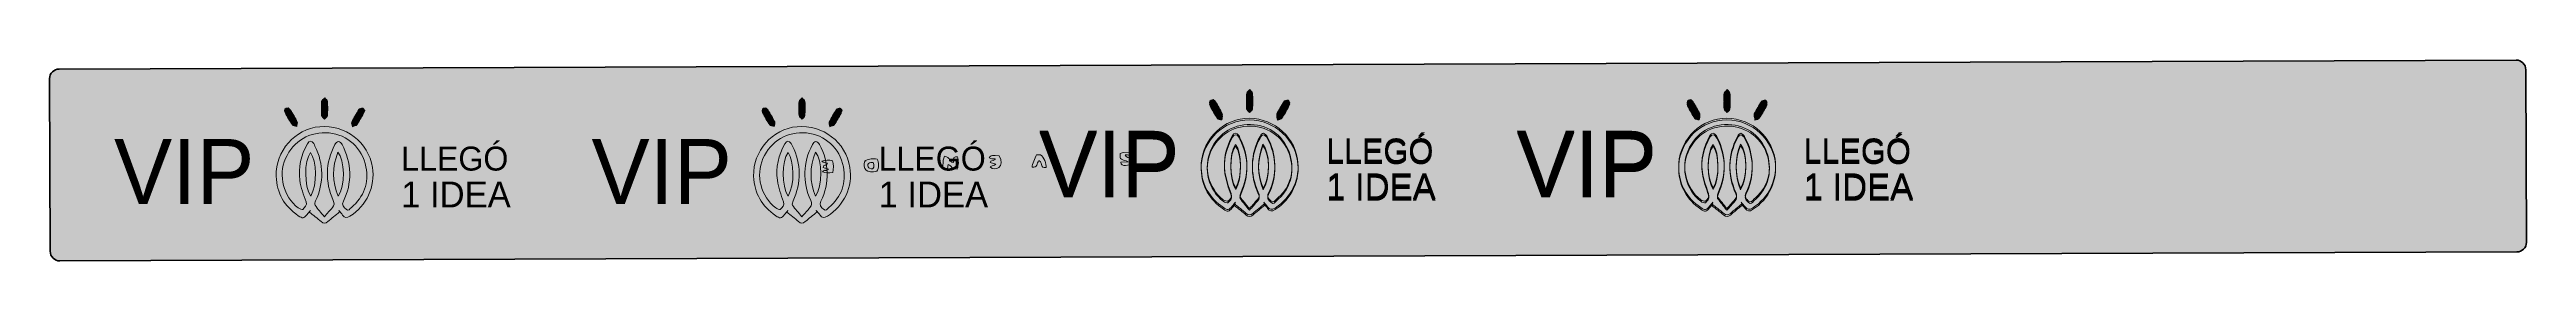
# Model space of a CAD drawing. Header units: millimetres. Extents: x -336 to 268, y -416 to 74.
# Drawn here: x 10 to 267.4, y -104.1 to -83.2 of the extents above; entities that cross this region are included whole.
import ezdxf

# ---------------------------------------------------------------- set-up
doc = ezdxf.new("R2010")
doc.units = ezdxf.units.MM
doc.header["$MEASUREMENT"] = 0
doc.layers.add('Capa 1', color=7, linetype='Continuous', lineweight=0)

msp = doc.modelspace()

# ---------------------------------------------------------------- hatches: boundary and pattern name
at = {"layer": 'Capa 1', "true_color": 0x92784b, "transparency": 33554687}
h = msp.add_hatch(color=35, dxfattribs=at)
h.dxf.hatch_style = 2
edge = h.paths.add_edge_path()
edge.add_spline(control_points=[(10.98, -84.09), (10.98, -84.09), (266.32, -83.16), (266.32, -83.16), (266.87, -83.16), (267.32, -83.61), (267.32, -84.16), (267.32, -84.16), (267.39, -102.16), (267.39, -102.16), (267.39, -102.71), (266.94, -103.16), (266.39, -103.16), (266.39, -103.16), (11.06, -104.09), (11.06, -104.09), (10.51, -104.09), (10.06, -103.64), (10.05, -103.09), (10.05, -103.09), (9.99, -85.09), (9.99, -85.09), (9.99, -84.54), (10.43, -84.09), (10.98, -84.09)], knot_values=[0, 0, 0, 0, 1, 1, 1, 2, 2, 2, 3, 3, 3, 4, 4, 4, 5, 5, 5, 6, 6, 6, 7, 7, 7, 8, 8, 8, 8], degree=3, periodic=0)
at = {"layer": 'Capa 1', "true_color": 0x000000, "transparency": 33554687}
h = msp.add_hatch(color=18, dxfattribs=at)
h.dxf.hatch_style = 2
edge = h.paths.add_edge_path()
edge.add_spline(control_points=[(38.25, -88.21), (38.25, -87.96), (38.21, -87.7), (38.26, -87.46), (38.3, -87.32), (38.47, -87.22), (38.58, -87.1), (38.68, -87.21), (38.86, -87.33), (38.87, -87.46), (38.9, -87.95), (38.9, -88.46), (38.87, -88.95), (38.86, -89.08), (38.66, -89.2), (38.55, -89.32), (38.45, -89.19), (38.29, -89.07), (38.26, -88.92), (38.21, -88.69), (38.25, -88.45), (38.25, -88.21), (38.25, -88.21), (38.25, -88.21), (38.25, -88.21)], knot_values=[0, 0, 0, 0, 1, 1, 1, 2, 2, 2, 3, 3, 3, 4, 4, 4, 5, 5, 5, 6, 6, 6, 7, 7, 7, 8, 8, 8, 8], degree=3, periodic=0)
h = msp.add_hatch(color=18, dxfattribs=at)
h.dxf.hatch_style = 2
edge = h.paths.add_edge_path()
edge.add_spline(control_points=[(87.87, -88.21), (87.87, -87.96), (87.83, -87.7), (87.88, -87.46), (87.91, -87.32), (88.09, -87.22), (88.2, -87.1), (88.3, -87.21), (88.48, -87.33), (88.49, -87.46), (88.52, -87.95), (88.52, -88.46), (88.48, -88.95), (88.47, -89.08), (88.28, -89.2), (88.17, -89.32), (88.07, -89.19), (87.91, -89.07), (87.88, -88.92), (87.83, -88.69), (87.86, -88.45), (87.86, -88.21), (87.87, -88.21), (87.87, -88.21), (87.87, -88.21)], knot_values=[0, 0, 0, 0, 1, 1, 1, 2, 2, 2, 3, 3, 3, 4, 4, 4, 5, 5, 5, 6, 6, 6, 7, 7, 7, 8, 8, 8, 8], degree=3, periodic=0)
h = msp.add_hatch(color=18, dxfattribs=at)
h.dxf.hatch_style = 2
edge = h.paths.add_edge_path()
edge.add_spline(control_points=[(130.9, -87.27), (130.97, -87.33), (131.1, -87.4), (131.16, -87.51), (131.41, -87.92), (131.66, -88.33), (131.86, -88.75), (131.92, -88.88), (131.83, -89.07), (131.8, -89.23), (131.65, -89.18), (131.42, -89.18), (131.35, -89.07), (131.07, -88.66), (130.83, -88.21), (130.59, -87.77), (130.46, -87.53), (130.59, -87.28), (130.9, -87.27)], knot_values=[0, 0, 0, 0, 1, 1, 1, 2, 2, 2, 3, 3, 3, 4, 4, 4, 5, 5, 5, 6, 6, 6, 6], degree=3, periodic=0)
h = msp.add_hatch(color=18, dxfattribs=at)
h.dxf.hatch_style = 2
edge = h.paths.add_edge_path()
edge.add_spline(control_points=[(130.9, -87.44), (130.97, -87.5), (131.1, -87.57), (131.16, -87.68), (131.41, -88.09), (131.66, -88.49), (131.86, -88.92), (131.92, -89.05), (131.83, -89.24), (131.8, -89.4), (131.65, -89.35), (131.42, -89.35), (131.35, -89.24), (131.07, -88.82), (130.83, -88.38), (130.59, -87.94), (130.46, -87.7), (130.59, -87.45), (130.9, -87.44)], knot_values=[0, 0, 0, 0, 1, 1, 1, 2, 2, 2, 3, 3, 3, 4, 4, 4, 5, 5, 5, 6, 6, 6, 6], degree=3, periodic=0)
h = msp.add_hatch(color=18, dxfattribs=at)
h.dxf.hatch_style = 2
edge = h.paths.add_edge_path()
edge.add_spline(control_points=[(134.38, -87.36), (134.38, -87.11), (134.34, -86.85), (134.4, -86.61), (134.43, -86.47), (134.61, -86.36), (134.72, -86.24), (134.82, -86.36), (134.99, -86.47), (135, -86.6), (135.04, -87.1), (135.04, -87.6), (135, -88.1), (134.99, -88.23), (134.79, -88.34), (134.68, -88.46), (134.58, -88.33), (134.43, -88.21), (134.39, -88.06), (134.34, -87.84), (134.38, -87.59), (134.38, -87.36), (134.38, -87.36), (134.38, -87.36), (134.38, -87.36)], knot_values=[0, 0, 0, 0, 1, 1, 1, 2, 2, 2, 3, 3, 3, 4, 4, 4, 5, 5, 5, 6, 6, 6, 7, 7, 7, 8, 8, 8, 8], degree=3, periodic=0)
h = msp.add_hatch(color=18, dxfattribs=at)
h.dxf.hatch_style = 2
edge = h.paths.add_edge_path()
edge.add_spline(control_points=[(134.38, -87.52), (134.38, -87.27), (134.34, -87.02), (134.4, -86.78), (134.43, -86.64), (134.61, -86.53), (134.72, -86.41), (134.82, -86.53), (134.99, -86.64), (135, -86.77), (135.04, -87.27), (135.04, -87.77), (135, -88.27), (134.99, -88.4), (134.79, -88.51), (134.68, -88.63), (134.58, -88.5), (134.43, -88.38), (134.39, -88.23), (134.34, -88.01), (134.38, -87.76), (134.38, -87.52), (134.38, -87.52), (134.38, -87.52), (134.38, -87.52)], knot_values=[0, 0, 0, 0, 1, 1, 1, 2, 2, 2, 3, 3, 3, 4, 4, 4, 5, 5, 5, 6, 6, 6, 7, 7, 7, 8, 8, 8, 8], degree=3, periodic=0)
h = msp.add_hatch(color=18, dxfattribs=at)
h.dxf.hatch_style = 2
edge = h.paths.add_edge_path()
edge.add_spline(control_points=[(138.88, -87.58), (138.83, -87.7), (138.8, -87.79), (138.75, -87.87), (138.53, -88.27), (138.31, -88.68), (138.05, -89.06), (137.97, -89.17), (137.76, -89.18), (137.6, -89.24), (137.57, -89.08), (137.47, -88.89), (137.53, -88.77), (137.75, -88.32), (138, -87.89), (138.27, -87.47), (138.34, -87.37), (138.53, -87.31), (138.66, -87.32), (138.74, -87.32), (138.81, -87.49), (138.88, -87.58)], knot_values=[0, 0, 0, 0, 1, 1, 1, 2, 2, 2, 3, 3, 3, 4, 4, 4, 5, 5, 5, 6, 6, 6, 7, 7, 7, 7], degree=3, periodic=0)
h = msp.add_hatch(color=18, dxfattribs=at)
h.dxf.hatch_style = 2
edge = h.paths.add_edge_path()
edge.add_spline(control_points=[(138.88, -87.74), (138.83, -87.87), (138.8, -87.96), (138.75, -88.04), (138.53, -88.44), (138.31, -88.85), (138.05, -89.22), (137.97, -89.34), (137.76, -89.35), (137.6, -89.41), (137.57, -89.25), (137.47, -89.05), (137.53, -88.94), (137.75, -88.49), (138, -88.05), (138.27, -87.64), (138.34, -87.54), (138.53, -87.48), (138.66, -87.48), (138.74, -87.49), (138.81, -87.66), (138.88, -87.74)], knot_values=[0, 0, 0, 0, 1, 1, 1, 2, 2, 2, 3, 3, 3, 4, 4, 4, 5, 5, 5, 6, 6, 6, 7, 7, 7, 7], degree=3, periodic=0)
h = msp.add_hatch(color=18, dxfattribs=at)
h.dxf.hatch_style = 2
edge = h.paths.add_edge_path()
edge.add_spline(control_points=[(180.52, -87.27), (180.58, -87.33), (180.71, -87.4), (180.78, -87.51), (181.03, -87.92), (181.28, -88.33), (181.48, -88.75), (181.54, -88.88), (181.45, -89.07), (181.42, -89.23), (181.27, -89.18), (181.04, -89.18), (180.97, -89.07), (180.69, -88.66), (180.45, -88.21), (180.21, -87.77), (180.08, -87.53), (180.21, -87.28), (180.52, -87.27)], knot_values=[0, 0, 0, 0, 1, 1, 1, 2, 2, 2, 3, 3, 3, 4, 4, 4, 5, 5, 5, 6, 6, 6, 6], degree=3, periodic=0)
h = msp.add_hatch(color=18, dxfattribs=at)
h.dxf.hatch_style = 2
edge = h.paths.add_edge_path()
edge.add_spline(control_points=[(180.52, -87.44), (180.58, -87.5), (180.71, -87.57), (180.78, -87.68), (181.03, -88.09), (181.28, -88.49), (181.48, -88.92), (181.54, -89.05), (181.45, -89.24), (181.42, -89.4), (181.27, -89.35), (181.04, -89.35), (180.97, -89.24), (180.69, -88.82), (180.45, -88.38), (180.21, -87.94), (180.08, -87.7), (180.21, -87.45), (180.52, -87.44)], knot_values=[0, 0, 0, 0, 1, 1, 1, 2, 2, 2, 3, 3, 3, 4, 4, 4, 5, 5, 5, 6, 6, 6, 6], degree=3, periodic=0)
h = msp.add_hatch(color=18, dxfattribs=at)
h.dxf.hatch_style = 2
edge = h.paths.add_edge_path()
edge.add_spline(control_points=[(184, -87.36), (184, -87.11), (183.96, -86.85), (184.02, -86.61), (184.05, -86.47), (184.22, -86.36), (184.34, -86.24), (184.44, -86.36), (184.61, -86.47), (184.62, -86.6), (184.65, -87.1), (184.66, -87.6), (184.62, -88.1), (184.61, -88.23), (184.41, -88.34), (184.3, -88.46), (184.2, -88.33), (184.04, -88.21), (184.01, -88.06), (183.96, -87.84), (184, -87.59), (184, -87.36), (184, -87.36), (184, -87.36), (184, -87.36)], knot_values=[0, 0, 0, 0, 1, 1, 1, 2, 2, 2, 3, 3, 3, 4, 4, 4, 5, 5, 5, 6, 6, 6, 7, 7, 7, 8, 8, 8, 8], degree=3, periodic=0)
h = msp.add_hatch(color=18, dxfattribs=at)
h.dxf.hatch_style = 2
edge = h.paths.add_edge_path()
edge.add_spline(control_points=[(184, -87.52), (184, -87.27), (183.96, -87.02), (184.02, -86.78), (184.05, -86.64), (184.22, -86.53), (184.34, -86.41), (184.44, -86.53), (184.61, -86.64), (184.62, -86.77), (184.65, -87.27), (184.66, -87.77), (184.62, -88.27), (184.61, -88.4), (184.41, -88.51), (184.3, -88.63), (184.2, -88.5), (184.04, -88.38), (184.01, -88.23), (183.96, -88.01), (184, -87.76), (184, -87.52), (184, -87.52), (184, -87.52), (184, -87.52)], knot_values=[0, 0, 0, 0, 1, 1, 1, 2, 2, 2, 3, 3, 3, 4, 4, 4, 5, 5, 5, 6, 6, 6, 7, 7, 7, 8, 8, 8, 8], degree=3, periodic=0)
h = msp.add_hatch(color=18, dxfattribs=at)
h.dxf.hatch_style = 2
edge = h.paths.add_edge_path()
edge.add_spline(control_points=[(188.5, -87.58), (188.45, -87.7), (188.42, -87.79), (188.37, -87.87), (188.14, -88.27), (187.93, -88.68), (187.67, -89.06), (187.59, -89.17), (187.37, -89.18), (187.22, -89.24), (187.19, -89.08), (187.09, -88.89), (187.15, -88.77), (187.36, -88.32), (187.62, -87.89), (187.89, -87.47), (187.96, -87.37), (188.15, -87.31), (188.28, -87.32), (188.36, -87.32), (188.43, -87.49), (188.5, -87.58)], knot_values=[0, 0, 0, 0, 1, 1, 1, 2, 2, 2, 3, 3, 3, 4, 4, 4, 5, 5, 5, 6, 6, 6, 7, 7, 7, 7], degree=3, periodic=0)
h = msp.add_hatch(color=18, dxfattribs=at)
h.dxf.hatch_style = 2
edge = h.paths.add_edge_path()
edge.add_spline(control_points=[(188.5, -87.74), (188.45, -87.87), (188.42, -87.96), (188.37, -88.04), (188.14, -88.44), (187.93, -88.85), (187.67, -89.22), (187.59, -89.34), (187.37, -89.35), (187.22, -89.41), (187.19, -89.25), (187.09, -89.05), (187.15, -88.94), (187.36, -88.49), (187.62, -88.05), (187.89, -87.64), (187.96, -87.54), (188.15, -87.48), (188.28, -87.48), (188.36, -87.49), (188.43, -87.66), (188.5, -87.74)], knot_values=[0, 0, 0, 0, 1, 1, 1, 2, 2, 2, 3, 3, 3, 4, 4, 4, 5, 5, 5, 6, 6, 6, 7, 7, 7, 7], degree=3, periodic=0)
h = msp.add_hatch(color=18, dxfattribs=at)
h.dxf.hatch_style = 2
edge = h.paths.add_edge_path()
edge.add_spline(control_points=[(37.13, -97.33), (37.82, -96.17), (37.75, -93.66), (37.11, -92.8), (36.44, -93.67), (36.43, -96.31), (37.13, -97.33)], knot_values=[0, 0, 0, 0, 1, 1, 1, 2, 2, 2, 2], degree=3, periodic=0)
edge = h.paths.add_edge_path()
edge.add_spline(control_points=[(39.97, -97.36), (40.73, -96.31), (40.69, -93.54), (39.95, -92.77), (39.36, -94.3), (39.35, -95.8), (39.97, -97.36)], knot_values=[0, 0, 0, 0, 1, 1, 1, 2, 2, 2, 2], degree=3, periodic=0)
edge = h.paths.add_edge_path()
edge.add_spline(control_points=[(38.55, -99.49), (38.87, -99.13), (39.13, -98.83), (39.39, -98.54), (39.6, -98.3), (39.6, -98.08), (39.47, -97.79), (38.6, -95.82), (38.65, -93.88), (39.65, -91.97), (39.72, -91.83), (39.89, -91.64), (40, -91.65), (40.14, -91.66), (40.31, -91.83), (40.39, -91.97), (40.89, -92.89), (41.16, -93.88), (41.18, -94.92), (41.2, -95.95), (41, -96.95), (40.52, -97.87), (40.31, -98.28), (40.59, -98.49), (40.8, -98.71), (41.04, -98.96), (41.2, -98.65), (41.35, -98.53), (42.67, -97.41), (43.18, -95.97), (42.87, -94.28), (42.51, -92.35), (40.92, -90.91), (39.05, -90.75), (37.04, -90.58), (35.34, -91.56), (34.51, -93.43), (33.73, -95.2), (34.3, -97.38), (35.83, -98.57), (35.96, -98.67), (36.26, -98.77), (36.31, -98.72), (36.49, -98.51), (36.78, -98.33), (36.64, -97.92), (36.38, -97.19), (36.11, -96.45), (36, -95.69), (35.81, -94.35), (36.12, -93.07), (36.79, -91.88), (36.98, -91.53), (37.23, -91.54), (37.44, -91.87), (37.49, -91.95), (37.53, -92.04), (37.57, -92.12), (38.49, -94.01), (38.51, -95.92), (37.64, -97.84), (37.58, -97.97), (37.52, -98.19), (37.58, -98.28), (37.87, -98.68), (38.19, -99.06), (38.55, -99.49)], knot_values=[0, 0, 0, 0, 1, 1, 1, 2, 2, 2, 3, 3, 3, 4, 4, 4, 5, 5, 5, 6, 6, 6, 7, 7, 7, 8, 8, 8, 9, 9, 9, 10, 10, 10, 11, 11, 11, 12, 12, 12, 13, 13, 13, 14, 14, 14, 15, 15, 15, 16, 16, 16, 17, 17, 17, 18, 18, 18, 19, 19, 19, 20, 20, 20, 21, 21, 21, 22, 22, 22, 22], degree=3, periodic=0)
edge = h.paths.add_edge_path()
edge.add_spline(control_points=[(40.13, -98.99), (39.72, -99.33), (39.3, -99.65), (38.91, -100), (38.65, -100.22), (38.46, -100.2), (38.22, -99.99), (37.81, -99.65), (37.39, -99.33), (36.98, -99.01), (37.02, -98.94), (37.06, -98.88), (37.1, -98.82), (36.98, -98.96), (36.87, -99.1), (36.75, -99.24), (36.4, -99.67), (36.3, -99.69), (35.83, -99.38), (34.39, -98.39), (33.59, -97.03), (33.54, -95.27), (33.46, -92.63), (35.48, -90.33), (38.06, -90.1), (40.74, -89.87), (43.12, -91.71), (43.54, -94.34), (43.87, -96.33), (42.93, -98.36), (41.21, -99.43), (40.88, -99.64), (40.66, -99.62), (40.44, -99.32), (40.32, -99.15), (40.18, -98.99), (40.04, -98.83), (40.07, -98.89), (40.1, -98.94), (40.13, -98.99)], knot_values=[0, 0, 0, 0, 1, 1, 1, 2, 2, 2, 3, 3, 3, 4, 4, 4, 5, 5, 5, 6, 6, 6, 7, 7, 7, 8, 8, 8, 9, 9, 9, 10, 10, 10, 11, 11, 11, 12, 12, 12, 13, 13, 13, 13], degree=3, periodic=0)
h = msp.add_hatch(color=18, dxfattribs=at)
h.dxf.hatch_style = 2
edge = h.paths.add_edge_path()
edge.add_spline(control_points=[(34.77, -88.12), (34.83, -88.18), (34.96, -88.26), (35.03, -88.37), (35.28, -88.77), (35.53, -89.18), (35.73, -89.61), (35.79, -89.73), (35.69, -89.93), (35.67, -90.09), (35.51, -90.04), (35.29, -90.03), (35.22, -89.92), (34.94, -89.51), (34.69, -89.07), (34.46, -88.63), (34.33, -88.38), (34.46, -88.14), (34.77, -88.12)], knot_values=[0, 0, 0, 0, 1, 1, 1, 2, 2, 2, 3, 3, 3, 4, 4, 4, 5, 5, 5, 6, 6, 6, 6], degree=3, periodic=0)
h = msp.add_hatch(color=18, dxfattribs=at)
h.dxf.hatch_style = 2
edge = h.paths.add_edge_path()
edge.add_spline(control_points=[(42.75, -88.43), (42.69, -88.56), (42.66, -88.64), (42.62, -88.72), (42.39, -89.12), (42.18, -89.53), (41.92, -89.91), (41.84, -90.02), (41.62, -90.04), (41.47, -90.1), (41.44, -89.94), (41.34, -89.74), (41.4, -89.62), (41.61, -89.17), (41.87, -88.74), (42.14, -88.32), (42.2, -88.22), (42.4, -88.16), (42.53, -88.17), (42.61, -88.18), (42.68, -88.34), (42.75, -88.43)], knot_values=[0, 0, 0, 0, 1, 1, 1, 2, 2, 2, 3, 3, 3, 4, 4, 4, 5, 5, 5, 6, 6, 6, 7, 7, 7, 7], degree=3, periodic=0)
h = msp.add_hatch(color=18, dxfattribs=at)
h.dxf.hatch_style = 2
edge = h.paths.add_edge_path()
edge.add_spline(control_points=[(86.74, -97.33), (87.44, -96.17), (87.37, -93.66), (86.73, -92.8), (86.06, -93.67), (86.05, -96.31), (86.74, -97.33)], knot_values=[0, 0, 0, 0, 1, 1, 1, 2, 2, 2, 2], degree=3, periodic=0)
edge = h.paths.add_edge_path()
edge.add_spline(control_points=[(89.59, -97.36), (90.35, -96.31), (90.3, -93.54), (89.57, -92.77), (88.98, -94.3), (88.96, -95.8), (89.59, -97.36)], knot_values=[0, 0, 0, 0, 1, 1, 1, 2, 2, 2, 2], degree=3, periodic=0)
edge = h.paths.add_edge_path()
edge.add_spline(control_points=[(88.17, -99.49), (88.49, -99.13), (88.74, -98.83), (89.01, -98.54), (89.22, -98.3), (89.22, -98.08), (89.09, -97.79), (88.22, -95.82), (88.26, -93.88), (89.27, -91.97), (89.34, -91.83), (89.51, -91.64), (89.62, -91.65), (89.76, -91.66), (89.93, -91.83), (90.01, -91.97), (90.51, -92.89), (90.77, -93.88), (90.8, -94.92), (90.82, -95.95), (90.62, -96.95), (90.14, -97.87), (89.93, -98.28), (90.21, -98.49), (90.42, -98.71), (90.66, -98.96), (90.82, -98.65), (90.97, -98.53), (92.29, -97.41), (92.8, -95.97), (92.49, -94.28), (92.13, -92.35), (90.54, -90.91), (88.66, -90.75), (86.65, -90.58), (84.96, -91.56), (84.13, -93.43), (83.35, -95.2), (83.92, -97.38), (85.45, -98.57), (85.58, -98.67), (85.88, -98.77), (85.92, -98.72), (86.11, -98.51), (86.4, -98.33), (86.25, -97.92), (86, -97.19), (85.73, -96.45), (85.62, -95.69), (85.43, -94.35), (85.74, -93.07), (86.4, -91.88), (86.6, -91.53), (86.85, -91.54), (87.06, -91.87), (87.11, -91.95), (87.15, -92.04), (87.19, -92.12), (88.11, -94.01), (88.13, -95.92), (87.26, -97.84), (87.2, -97.97), (87.14, -98.19), (87.2, -98.28), (87.48, -98.68), (87.81, -99.06), (88.17, -99.49)], knot_values=[0, 0, 0, 0, 1, 1, 1, 2, 2, 2, 3, 3, 3, 4, 4, 4, 5, 5, 5, 6, 6, 6, 7, 7, 7, 8, 8, 8, 9, 9, 9, 10, 10, 10, 11, 11, 11, 12, 12, 12, 13, 13, 13, 14, 14, 14, 15, 15, 15, 16, 16, 16, 17, 17, 17, 18, 18, 18, 19, 19, 19, 20, 20, 20, 21, 21, 21, 22, 22, 22, 22], degree=3, periodic=0)
edge = h.paths.add_edge_path()
edge.add_spline(control_points=[(89.75, -98.99), (89.34, -99.33), (88.92, -99.65), (88.52, -100), (88.27, -100.22), (88.08, -100.2), (87.83, -99.99), (87.43, -99.65), (87.01, -99.33), (86.6, -99.01), (86.64, -98.94), (86.68, -98.88), (86.72, -98.82), (86.6, -98.96), (86.48, -99.1), (86.37, -99.24), (86.02, -99.67), (85.91, -99.69), (85.45, -99.38), (84.01, -98.39), (83.21, -97.03), (83.16, -95.27), (83.08, -92.63), (85.1, -90.33), (87.68, -90.1), (90.35, -89.87), (92.74, -91.71), (93.16, -94.34), (93.48, -96.33), (92.55, -98.36), (90.83, -99.43), (90.5, -99.64), (90.28, -99.62), (90.06, -99.32), (89.93, -99.15), (89.79, -98.99), (89.66, -98.83), (89.69, -98.89), (89.72, -98.94), (89.75, -98.99)], knot_values=[0, 0, 0, 0, 1, 1, 1, 2, 2, 2, 3, 3, 3, 4, 4, 4, 5, 5, 5, 6, 6, 6, 7, 7, 7, 8, 8, 8, 9, 9, 9, 10, 10, 10, 11, 11, 11, 12, 12, 12, 13, 13, 13, 13], degree=3, periodic=0)
h = msp.add_hatch(color=18, dxfattribs=at)
h.dxf.hatch_style = 2
edge = h.paths.add_edge_path()
edge.add_spline(control_points=[(84.38, -88.12), (84.45, -88.18), (84.58, -88.26), (84.65, -88.37), (84.9, -88.77), (85.14, -89.18), (85.35, -89.61), (85.4, -89.73), (85.31, -89.93), (85.29, -90.09), (85.13, -90.04), (84.91, -90.03), (84.83, -89.92), (84.55, -89.51), (84.31, -89.07), (84.08, -88.63), (83.95, -88.38), (84.08, -88.14), (84.38, -88.12)], knot_values=[0, 0, 0, 0, 1, 1, 1, 2, 2, 2, 3, 3, 3, 4, 4, 4, 5, 5, 5, 6, 6, 6, 6], degree=3, periodic=0)
h = msp.add_hatch(color=18, dxfattribs=at)
h.dxf.hatch_style = 2
edge = h.paths.add_edge_path()
edge.add_spline(control_points=[(92.37, -88.43), (92.31, -88.56), (92.28, -88.64), (92.24, -88.72), (92.01, -89.12), (91.8, -89.53), (91.54, -89.91), (91.46, -90.02), (91.24, -90.04), (91.09, -90.1), (91.06, -89.94), (90.96, -89.74), (91.01, -89.62), (91.23, -89.17), (91.48, -88.74), (91.76, -88.32), (91.82, -88.22), (92.02, -88.16), (92.15, -88.17), (92.23, -88.18), (92.3, -88.34), (92.37, -88.43)], knot_values=[0, 0, 0, 0, 1, 1, 1, 2, 2, 2, 3, 3, 3, 4, 4, 4, 5, 5, 5, 6, 6, 6, 7, 7, 7, 7], degree=3, periodic=0)
h = msp.add_hatch(color=18, dxfattribs=at)
h.dxf.hatch_style = 2
edge = h.paths.add_edge_path()
edge.add_spline(control_points=[(133.26, -96.47), (133.95, -95.32), (133.89, -92.8), (133.25, -91.95), (132.57, -92.82), (132.57, -95.46), (133.26, -96.47)], knot_values=[0, 0, 0, 0, 1, 1, 1, 2, 2, 2, 2], degree=3, periodic=0)
edge = h.paths.add_edge_path()
edge.add_spline(control_points=[(136.1, -96.51), (136.86, -95.45), (136.82, -92.68), (136.08, -91.92), (135.49, -93.45), (135.48, -94.94), (136.1, -96.51)], knot_values=[0, 0, 0, 0, 1, 1, 1, 2, 2, 2, 2], degree=3, periodic=0)
edge = h.paths.add_edge_path()
edge.add_spline(control_points=[(134.68, -98.64), (135.01, -98.27), (135.26, -97.97), (135.52, -97.68), (135.74, -97.45), (135.74, -97.23), (135.6, -96.93), (134.73, -94.97), (134.78, -93.02), (135.78, -91.11), (135.86, -90.97), (136.03, -90.78), (136.13, -90.79), (136.28, -90.81), (136.45, -90.97), (136.52, -91.12), (137.03, -92.03), (137.29, -93.02), (137.31, -94.07), (137.33, -95.1), (137.13, -96.09), (136.66, -97.01), (136.44, -97.43), (136.73, -97.64), (136.94, -97.86), (137.17, -98.1), (137.34, -97.8), (137.48, -97.67), (138.8, -96.55), (139.32, -95.11), (139, -93.42), (138.64, -91.5), (137.05, -90.06), (135.18, -89.89), (133.17, -89.72), (131.47, -90.7), (130.65, -92.58), (129.87, -94.34), (130.43, -96.53), (131.96, -97.71), (132.09, -97.81), (132.39, -97.92), (132.44, -97.87), (132.63, -97.65), (132.92, -97.48), (132.77, -97.07), (132.51, -96.34), (132.25, -95.59), (132.14, -94.84), (131.94, -93.49), (132.26, -92.21), (132.92, -91.03), (133.12, -90.68), (133.36, -90.68), (133.58, -91.02), (133.62, -91.1), (133.66, -91.18), (133.7, -91.26), (134.62, -93.16), (134.65, -95.07), (133.78, -96.99), (133.72, -97.12), (133.66, -97.33), (133.72, -97.42), (134, -97.83), (134.33, -98.2), (134.68, -98.64)], knot_values=[0, 0, 0, 0, 1, 1, 1, 2, 2, 2, 3, 3, 3, 4, 4, 4, 5, 5, 5, 6, 6, 6, 7, 7, 7, 8, 8, 8, 9, 9, 9, 10, 10, 10, 11, 11, 11, 12, 12, 12, 13, 13, 13, 14, 14, 14, 15, 15, 15, 16, 16, 16, 17, 17, 17, 18, 18, 18, 19, 19, 19, 20, 20, 20, 21, 21, 21, 22, 22, 22, 22], degree=3, periodic=0)
edge = h.paths.add_edge_path()
edge.add_spline(control_points=[(136.26, -98.14), (135.85, -98.47), (135.43, -98.79), (135.04, -99.14), (134.79, -99.36), (134.59, -99.34), (134.35, -99.14), (133.95, -98.8), (133.53, -98.48), (133.11, -98.15), (133.15, -98.09), (133.19, -98.03), (133.23, -97.97), (133.12, -98.11), (133, -98.24), (132.89, -98.38), (132.53, -98.81), (132.43, -98.84), (131.97, -98.52), (130.52, -97.54), (129.72, -96.17), (129.67, -94.41), (129.59, -91.77), (131.61, -89.48), (134.19, -89.25), (136.87, -89.01), (139.25, -90.85), (139.68, -93.49), (140, -95.48), (139.06, -97.5), (137.34, -98.58), (137.02, -98.78), (136.79, -98.76), (136.57, -98.46), (136.45, -98.29), (136.31, -98.14), (136.18, -97.98), (136.21, -98.03), (136.23, -98.09), (136.26, -98.14)], knot_values=[0, 0, 0, 0, 1, 1, 1, 2, 2, 2, 3, 3, 3, 4, 4, 4, 5, 5, 5, 6, 6, 6, 7, 7, 7, 8, 8, 8, 9, 9, 9, 10, 10, 10, 11, 11, 11, 12, 12, 12, 13, 13, 13, 13], degree=3, periodic=0)
h = msp.add_hatch(color=18, dxfattribs=at)
h.dxf.hatch_style = 2
edge = h.paths.add_edge_path()
edge.add_spline(control_points=[(133.26, -96.64), (133.95, -95.48), (133.89, -92.97), (133.25, -92.12), (132.57, -92.98), (132.57, -95.63), (133.26, -96.64)], knot_values=[0, 0, 0, 0, 1, 1, 1, 2, 2, 2, 2], degree=3, periodic=0)
edge = h.paths.add_edge_path()
edge.add_spline(control_points=[(136.1, -96.68), (136.86, -95.62), (136.82, -92.85), (136.08, -92.08), (135.49, -93.61), (135.48, -95.11), (136.1, -96.68)], knot_values=[0, 0, 0, 0, 1, 1, 1, 2, 2, 2, 2], degree=3, periodic=0)
edge = h.paths.add_edge_path()
edge.add_spline(control_points=[(134.68, -98.81), (135.01, -98.44), (135.26, -98.14), (135.52, -97.85), (135.74, -97.62), (135.74, -97.4), (135.6, -97.1), (134.73, -95.14), (134.78, -93.19), (135.78, -91.28), (135.86, -91.14), (136.03, -90.95), (136.13, -90.96), (136.28, -90.98), (136.45, -91.14), (136.52, -91.28), (137.03, -92.2), (137.29, -93.19), (137.31, -94.24), (137.33, -95.27), (137.13, -96.26), (136.66, -97.18), (136.44, -97.6), (136.73, -97.81), (136.94, -98.02), (137.17, -98.27), (137.34, -97.96), (137.48, -97.84), (138.8, -96.72), (139.32, -95.28), (139, -93.59), (138.64, -91.67), (137.05, -90.23), (135.18, -90.06), (133.17, -89.89), (131.47, -90.87), (130.65, -92.75), (129.87, -94.51), (130.43, -96.7), (131.96, -97.88), (132.09, -97.98), (132.39, -98.09), (132.44, -98.04), (132.63, -97.82), (132.92, -97.65), (132.77, -97.23), (132.51, -96.51), (132.25, -95.76), (132.14, -95), (131.94, -93.66), (132.26, -92.38), (132.92, -91.2), (133.12, -90.85), (133.36, -90.85), (133.58, -91.19), (133.62, -91.26), (133.66, -91.35), (133.7, -91.43), (134.62, -93.33), (134.65, -95.23), (133.78, -97.16), (133.72, -97.29), (133.66, -97.5), (133.72, -97.59), (134, -98), (134.33, -98.37), (134.68, -98.81)], knot_values=[0, 0, 0, 0, 1, 1, 1, 2, 2, 2, 3, 3, 3, 4, 4, 4, 5, 5, 5, 6, 6, 6, 7, 7, 7, 8, 8, 8, 9, 9, 9, 10, 10, 10, 11, 11, 11, 12, 12, 12, 13, 13, 13, 14, 14, 14, 15, 15, 15, 16, 16, 16, 17, 17, 17, 18, 18, 18, 19, 19, 19, 20, 20, 20, 21, 21, 21, 22, 22, 22, 22], degree=3, periodic=0)
edge = h.paths.add_edge_path()
edge.add_spline(control_points=[(136.26, -98.31), (135.85, -98.64), (135.43, -98.96), (135.04, -99.31), (134.79, -99.53), (134.59, -99.51), (134.35, -99.31), (133.95, -98.97), (133.53, -98.65), (133.11, -98.32), (133.15, -98.26), (133.19, -98.2), (133.23, -98.14), (133.12, -98.27), (133, -98.41), (132.89, -98.55), (132.53, -98.98), (132.43, -99.01), (131.97, -98.69), (130.52, -97.7), (129.72, -96.34), (129.67, -94.58), (129.59, -91.94), (131.61, -89.64), (134.19, -89.42), (136.87, -89.18), (139.25, -91.02), (139.68, -93.65), (140, -95.65), (139.06, -97.67), (137.34, -98.75), (137.02, -98.95), (136.79, -98.93), (136.57, -98.63), (136.45, -98.46), (136.31, -98.31), (136.18, -98.15), (136.21, -98.2), (136.23, -98.25), (136.26, -98.31)], knot_values=[0, 0, 0, 0, 1, 1, 1, 2, 2, 2, 3, 3, 3, 4, 4, 4, 5, 5, 5, 6, 6, 6, 7, 7, 7, 8, 8, 8, 9, 9, 9, 10, 10, 10, 11, 11, 11, 12, 12, 12, 13, 13, 13, 13], degree=3, periodic=0)
h = msp.add_hatch(color=18, dxfattribs=at)
h.dxf.hatch_style = 2
edge = h.paths.add_edge_path()
edge.add_spline(control_points=[(182.88, -96.47), (183.57, -95.32), (183.51, -92.8), (182.87, -91.95), (182.19, -92.82), (182.18, -95.46), (182.88, -96.47)], knot_values=[0, 0, 0, 0, 1, 1, 1, 2, 2, 2, 2], degree=3, periodic=0)
edge = h.paths.add_edge_path()
edge.add_spline(control_points=[(185.72, -96.51), (186.48, -95.45), (186.44, -92.68), (185.7, -91.92), (185.11, -93.45), (185.1, -94.94), (185.72, -96.51)], knot_values=[0, 0, 0, 0, 1, 1, 1, 2, 2, 2, 2], degree=3, periodic=0)
edge = h.paths.add_edge_path()
edge.add_spline(control_points=[(184.3, -98.64), (184.62, -98.27), (184.88, -97.97), (185.14, -97.68), (185.36, -97.45), (185.35, -97.23), (185.22, -96.93), (184.35, -94.97), (184.4, -93.02), (185.4, -91.11), (185.47, -90.97), (185.65, -90.78), (185.75, -90.79), (185.89, -90.81), (186.06, -90.97), (186.14, -91.12), (186.64, -92.03), (186.91, -93.02), (186.93, -94.07), (186.95, -95.1), (186.75, -96.09), (186.28, -97.01), (186.06, -97.43), (186.35, -97.64), (186.55, -97.86), (186.79, -98.1), (186.96, -97.8), (187.1, -97.67), (188.42, -96.55), (188.94, -95.11), (188.62, -93.42), (188.26, -91.5), (186.67, -90.06), (184.8, -89.89), (182.79, -89.72), (181.09, -90.7), (180.26, -92.58), (179.49, -94.34), (180.05, -96.53), (181.58, -97.71), (181.71, -97.81), (182.01, -97.92), (182.06, -97.87), (182.25, -97.65), (182.53, -97.48), (182.39, -97.07), (182.13, -96.34), (181.87, -95.59), (181.76, -94.84), (181.56, -93.49), (181.88, -92.21), (182.54, -91.03), (182.73, -90.68), (182.98, -90.68), (183.19, -91.02), (183.24, -91.1), (183.28, -91.18), (183.32, -91.26), (184.24, -93.16), (184.26, -95.07), (183.39, -96.99), (183.33, -97.12), (183.27, -97.33), (183.34, -97.42), (183.62, -97.83), (183.95, -98.2), (184.3, -98.64)], knot_values=[0, 0, 0, 0, 1, 1, 1, 2, 2, 2, 3, 3, 3, 4, 4, 4, 5, 5, 5, 6, 6, 6, 7, 7, 7, 8, 8, 8, 9, 9, 9, 10, 10, 10, 11, 11, 11, 12, 12, 12, 13, 13, 13, 14, 14, 14, 15, 15, 15, 16, 16, 16, 17, 17, 17, 18, 18, 18, 19, 19, 19, 20, 20, 20, 21, 21, 21, 22, 22, 22, 22], degree=3, periodic=0)
edge = h.paths.add_edge_path()
edge.add_spline(control_points=[(185.88, -98.14), (185.47, -98.47), (185.05, -98.79), (184.66, -99.14), (184.41, -99.36), (184.21, -99.34), (183.97, -99.14), (183.57, -98.8), (183.15, -98.48), (182.73, -98.15), (182.77, -98.09), (182.81, -98.03), (182.85, -97.97), (182.73, -98.11), (182.62, -98.24), (182.5, -98.38), (182.15, -98.81), (182.05, -98.84), (181.59, -98.52), (180.14, -97.54), (179.34, -96.17), (179.29, -94.41), (179.21, -91.77), (181.23, -89.48), (183.81, -89.25), (186.49, -89.01), (188.87, -90.85), (189.3, -93.49), (189.62, -95.48), (188.68, -97.5), (186.96, -98.58), (186.64, -98.78), (186.41, -98.76), (186.19, -98.46), (186.07, -98.29), (185.93, -98.14), (185.79, -97.98), (185.82, -98.03), (185.85, -98.09), (185.88, -98.14)], knot_values=[0, 0, 0, 0, 1, 1, 1, 2, 2, 2, 3, 3, 3, 4, 4, 4, 5, 5, 5, 6, 6, 6, 7, 7, 7, 8, 8, 8, 9, 9, 9, 10, 10, 10, 11, 11, 11, 12, 12, 12, 13, 13, 13, 13], degree=3, periodic=0)
h = msp.add_hatch(color=18, dxfattribs=at)
h.dxf.hatch_style = 2
edge = h.paths.add_edge_path()
edge.add_spline(control_points=[(182.88, -96.64), (183.57, -95.48), (183.51, -92.97), (182.87, -92.12), (182.19, -92.98), (182.18, -95.63), (182.88, -96.64)], knot_values=[0, 0, 0, 0, 1, 1, 1, 2, 2, 2, 2], degree=3, periodic=0)
edge = h.paths.add_edge_path()
edge.add_spline(control_points=[(185.72, -96.68), (186.48, -95.62), (186.44, -92.85), (185.7, -92.08), (185.11, -93.61), (185.1, -95.11), (185.72, -96.68)], knot_values=[0, 0, 0, 0, 1, 1, 1, 2, 2, 2, 2], degree=3, periodic=0)
edge = h.paths.add_edge_path()
edge.add_spline(control_points=[(184.3, -98.81), (184.62, -98.44), (184.88, -98.14), (185.14, -97.85), (185.36, -97.62), (185.35, -97.4), (185.22, -97.1), (184.35, -95.14), (184.4, -93.19), (185.4, -91.28), (185.47, -91.14), (185.65, -90.95), (185.75, -90.96), (185.89, -90.98), (186.06, -91.14), (186.14, -91.28), (186.64, -92.2), (186.91, -93.19), (186.93, -94.24), (186.95, -95.27), (186.75, -96.26), (186.28, -97.18), (186.06, -97.6), (186.35, -97.81), (186.55, -98.02), (186.79, -98.27), (186.96, -97.96), (187.1, -97.84), (188.42, -96.72), (188.94, -95.28), (188.62, -93.59), (188.26, -91.67), (186.67, -90.23), (184.8, -90.06), (182.79, -89.89), (181.09, -90.87), (180.26, -92.75), (179.49, -94.51), (180.05, -96.7), (181.58, -97.88), (181.71, -97.98), (182.01, -98.09), (182.06, -98.04), (182.25, -97.82), (182.53, -97.65), (182.39, -97.23), (182.13, -96.51), (181.87, -95.76), (181.76, -95), (181.56, -93.66), (181.88, -92.38), (182.54, -91.2), (182.73, -90.85), (182.98, -90.85), (183.19, -91.19), (183.24, -91.26), (183.28, -91.35), (183.32, -91.43), (184.24, -93.33), (184.26, -95.23), (183.39, -97.16), (183.33, -97.29), (183.27, -97.5), (183.34, -97.59), (183.62, -98), (183.95, -98.37), (184.3, -98.81)], knot_values=[0, 0, 0, 0, 1, 1, 1, 2, 2, 2, 3, 3, 3, 4, 4, 4, 5, 5, 5, 6, 6, 6, 7, 7, 7, 8, 8, 8, 9, 9, 9, 10, 10, 10, 11, 11, 11, 12, 12, 12, 13, 13, 13, 14, 14, 14, 15, 15, 15, 16, 16, 16, 17, 17, 17, 18, 18, 18, 19, 19, 19, 20, 20, 20, 21, 21, 21, 22, 22, 22, 22], degree=3, periodic=0)
edge = h.paths.add_edge_path()
edge.add_spline(control_points=[(185.88, -98.31), (185.47, -98.64), (185.05, -98.96), (184.66, -99.31), (184.41, -99.53), (184.21, -99.51), (183.97, -99.31), (183.57, -98.97), (183.15, -98.65), (182.73, -98.32), (182.77, -98.26), (182.81, -98.2), (182.85, -98.14), (182.73, -98.27), (182.62, -98.41), (182.5, -98.55), (182.15, -98.98), (182.05, -99.01), (181.59, -98.69), (180.14, -97.7), (179.34, -96.34), (179.29, -94.58), (179.21, -91.94), (181.23, -89.64), (183.81, -89.42), (186.49, -89.18), (188.87, -91.02), (189.3, -93.65), (189.62, -95.65), (188.68, -97.67), (186.96, -98.75), (186.64, -98.95), (186.41, -98.93), (186.19, -98.63), (186.07, -98.46), (185.93, -98.31), (185.79, -98.15), (185.82, -98.2), (185.85, -98.25), (185.88, -98.31)], knot_values=[0, 0, 0, 0, 1, 1, 1, 2, 2, 2, 3, 3, 3, 4, 4, 4, 5, 5, 5, 6, 6, 6, 7, 7, 7, 8, 8, 8, 9, 9, 9, 10, 10, 10, 11, 11, 11, 12, 12, 12, 13, 13, 13, 13], degree=3, periodic=0)

# ---------------------------------------------------------------- linework, layer by layer
at = {"layer": 'Capa 1', "color": 35, "lineweight": 35, "true_color": 0x92784b}
msp.add_open_spline([(10.98, -84.09), (10.98, -84.09), (266.32, -83.16), (266.32, -83.16), (266.87, -83.16), (267.32, -83.61), (267.32, -84.16), (267.32, -84.16), (267.39, -102.16), (267.39, -102.16), (267.39, -102.71), (266.94, -103.16), (266.39, -103.16), (266.39, -103.16), (11.06, -104.09), (11.06, -104.09), (10.51, -104.09), (10.06, -103.64), (10.05, -103.09), (10.05, -103.09), (9.99, -85.09), (9.99, -85.09), (9.99, -84.54), (10.43, -84.09), (10.98, -84.09)], degree=3, knots=[0, 0, 0, 0, 1, 1, 1, 2, 2, 2, 3, 3, 3, 4, 4, 4, 5, 5, 5, 6, 6, 6, 7, 7, 7, 8, 8, 8, 8], dxfattribs=at)
at = {"layer": 'Capa 1'}
for points, knots in [([(38.25, -88.21), (38.25, -87.96), (38.21, -87.7), (38.26, -87.46), (38.3, -87.32), (38.47, -87.22), (38.58, -87.1), (38.68, -87.21), (38.86, -87.33), (38.87, -87.46), (38.9, -87.95), (38.9, -88.46), (38.87, -88.95), (38.86, -89.08), (38.66, -89.2), (38.55, -89.32), (38.45, -89.19), (38.29, -89.07), (38.26, -88.92), (38.21, -88.69), (38.25, -88.45), (38.25, -88.21), (38.25, -88.21), (38.25, -88.21), (38.25, -88.21)], [0, 0, 0, 0, 1, 1, 1, 2, 2, 2, 3, 3, 3, 4, 4, 4, 5, 5, 5, 6, 6, 6, 7, 7, 7, 8, 8, 8, 8]), ([(87.87, -88.21), (87.87, -87.96), (87.83, -87.7), (87.88, -87.46), (87.91, -87.32), (88.09, -87.22), (88.2, -87.1), (88.3, -87.21), (88.48, -87.33), (88.49, -87.46), (88.52, -87.95), (88.52, -88.46), (88.48, -88.95), (88.47, -89.08), (88.28, -89.2), (88.17, -89.32), (88.07, -89.19), (87.91, -89.07), (87.88, -88.92), (87.83, -88.69), (87.86, -88.45), (87.86, -88.21), (87.87, -88.21), (87.87, -88.21), (87.87, -88.21)], [0, 0, 0, 0, 1, 1, 1, 2, 2, 2, 3, 3, 3, 4, 4, 4, 5, 5, 5, 6, 6, 6, 7, 7, 7, 8, 8, 8, 8]), ([(130.9, -87.27), (130.97, -87.33), (131.1, -87.4), (131.16, -87.51), (131.41, -87.92), (131.66, -88.33), (131.86, -88.75), (131.92, -88.88), (131.83, -89.07), (131.8, -89.23), (131.65, -89.18), (131.42, -89.18), (131.35, -89.07), (131.07, -88.66), (130.83, -88.21), (130.59, -87.77), (130.46, -87.53), (130.59, -87.28), (130.9, -87.27)], [0, 0, 0, 0, 1, 1, 1, 2, 2, 2, 3, 3, 3, 4, 4, 4, 5, 5, 5, 6, 6, 6, 6]), ([(130.9, -87.44), (130.97, -87.5), (131.1, -87.57), (131.16, -87.68), (131.41, -88.09), (131.66, -88.49), (131.86, -88.92), (131.92, -89.05), (131.83, -89.24), (131.8, -89.4), (131.65, -89.35), (131.42, -89.35), (131.35, -89.24), (131.07, -88.82), (130.83, -88.38), (130.59, -87.94), (130.46, -87.7), (130.59, -87.45), (130.9, -87.44)], [0, 0, 0, 0, 1, 1, 1, 2, 2, 2, 3, 3, 3, 4, 4, 4, 5, 5, 5, 6, 6, 6, 6]), ([(134.38, -87.36), (134.38, -87.11), (134.34, -86.85), (134.4, -86.61), (134.43, -86.47), (134.61, -86.36), (134.72, -86.24), (134.82, -86.36), (134.99, -86.47), (135, -86.6), (135.04, -87.1), (135.04, -87.6), (135, -88.1), (134.99, -88.23), (134.79, -88.34), (134.68, -88.46), (134.58, -88.33), (134.43, -88.21), (134.39, -88.06), (134.34, -87.84), (134.38, -87.59), (134.38, -87.36), (134.38, -87.36), (134.38, -87.36), (134.38, -87.36)], [0, 0, 0, 0, 1, 1, 1, 2, 2, 2, 3, 3, 3, 4, 4, 4, 5, 5, 5, 6, 6, 6, 7, 7, 7, 8, 8, 8, 8]), ([(134.38, -87.52), (134.38, -87.27), (134.34, -87.02), (134.4, -86.78), (134.43, -86.64), (134.61, -86.53), (134.72, -86.41), (134.82, -86.53), (134.99, -86.64), (135, -86.77), (135.04, -87.27), (135.04, -87.77), (135, -88.27), (134.99, -88.4), (134.79, -88.51), (134.68, -88.63), (134.58, -88.5), (134.43, -88.38), (134.39, -88.23), (134.34, -88.01), (134.38, -87.76), (134.38, -87.52), (134.38, -87.52), (134.38, -87.52), (134.38, -87.52)], [0, 0, 0, 0, 1, 1, 1, 2, 2, 2, 3, 3, 3, 4, 4, 4, 5, 5, 5, 6, 6, 6, 7, 7, 7, 8, 8, 8, 8]), ([(138.88, -87.58), (138.83, -87.7), (138.8, -87.79), (138.75, -87.87), (138.53, -88.27), (138.31, -88.68), (138.05, -89.06), (137.97, -89.17), (137.76, -89.18), (137.6, -89.24), (137.57, -89.08), (137.47, -88.89), (137.53, -88.77), (137.75, -88.32), (138, -87.89), (138.27, -87.47), (138.34, -87.37), (138.53, -87.31), (138.66, -87.32), (138.74, -87.32), (138.81, -87.49), (138.88, -87.58)], [0, 0, 0, 0, 1, 1, 1, 2, 2, 2, 3, 3, 3, 4, 4, 4, 5, 5, 5, 6, 6, 6, 7, 7, 7, 7]), ([(138.88, -87.74), (138.83, -87.87), (138.8, -87.96), (138.75, -88.04), (138.53, -88.44), (138.31, -88.85), (138.05, -89.22), (137.97, -89.34), (137.76, -89.35), (137.6, -89.41), (137.57, -89.25), (137.47, -89.05), (137.53, -88.94), (137.75, -88.49), (138, -88.05), (138.27, -87.64), (138.34, -87.54), (138.53, -87.48), (138.66, -87.48), (138.74, -87.49), (138.81, -87.66), (138.88, -87.74)], [0, 0, 0, 0, 1, 1, 1, 2, 2, 2, 3, 3, 3, 4, 4, 4, 5, 5, 5, 6, 6, 6, 7, 7, 7, 7]), ([(180.52, -87.27), (180.58, -87.33), (180.71, -87.4), (180.78, -87.51), (181.03, -87.92), (181.28, -88.33), (181.48, -88.75), (181.54, -88.88), (181.45, -89.07), (181.42, -89.23), (181.27, -89.18), (181.04, -89.18), (180.97, -89.07), (180.69, -88.66), (180.45, -88.21), (180.21, -87.77), (180.08, -87.53), (180.21, -87.28), (180.52, -87.27)], [0, 0, 0, 0, 1, 1, 1, 2, 2, 2, 3, 3, 3, 4, 4, 4, 5, 5, 5, 6, 6, 6, 6]), ([(180.52, -87.44), (180.58, -87.5), (180.71, -87.57), (180.78, -87.68), (181.03, -88.09), (181.28, -88.49), (181.48, -88.92), (181.54, -89.05), (181.45, -89.24), (181.42, -89.4), (181.27, -89.35), (181.04, -89.35), (180.97, -89.24), (180.69, -88.82), (180.45, -88.38), (180.21, -87.94), (180.08, -87.7), (180.21, -87.45), (180.52, -87.44)], [0, 0, 0, 0, 1, 1, 1, 2, 2, 2, 3, 3, 3, 4, 4, 4, 5, 5, 5, 6, 6, 6, 6]), ([(184, -87.36), (184, -87.11), (183.96, -86.85), (184.02, -86.61), (184.05, -86.47), (184.22, -86.36), (184.34, -86.24), (184.44, -86.36), (184.61, -86.47), (184.62, -86.6), (184.65, -87.1), (184.66, -87.6), (184.62, -88.1), (184.61, -88.23), (184.41, -88.34), (184.3, -88.46), (184.2, -88.33), (184.04, -88.21), (184.01, -88.06), (183.96, -87.84), (184, -87.59), (184, -87.36), (184, -87.36), (184, -87.36), (184, -87.36)], [0, 0, 0, 0, 1, 1, 1, 2, 2, 2, 3, 3, 3, 4, 4, 4, 5, 5, 5, 6, 6, 6, 7, 7, 7, 8, 8, 8, 8]), ([(184, -87.52), (184, -87.27), (183.96, -87.02), (184.02, -86.78), (184.05, -86.64), (184.22, -86.53), (184.34, -86.41), (184.44, -86.53), (184.61, -86.64), (184.62, -86.77), (184.65, -87.27), (184.66, -87.77), (184.62, -88.27), (184.61, -88.4), (184.41, -88.51), (184.3, -88.63), (184.2, -88.5), (184.04, -88.38), (184.01, -88.23), (183.96, -88.01), (184, -87.76), (184, -87.52), (184, -87.52), (184, -87.52), (184, -87.52)], [0, 0, 0, 0, 1, 1, 1, 2, 2, 2, 3, 3, 3, 4, 4, 4, 5, 5, 5, 6, 6, 6, 7, 7, 7, 8, 8, 8, 8]), ([(188.5, -87.58), (188.45, -87.7), (188.42, -87.79), (188.37, -87.87), (188.14, -88.27), (187.93, -88.68), (187.67, -89.06), (187.59, -89.17), (187.37, -89.18), (187.22, -89.24), (187.19, -89.08), (187.09, -88.89), (187.15, -88.77), (187.36, -88.32), (187.62, -87.89), (187.89, -87.47), (187.96, -87.37), (188.15, -87.31), (188.28, -87.32), (188.36, -87.32), (188.43, -87.49), (188.5, -87.58)], [0, 0, 0, 0, 1, 1, 1, 2, 2, 2, 3, 3, 3, 4, 4, 4, 5, 5, 5, 6, 6, 6, 7, 7, 7, 7]), ([(188.5, -87.74), (188.45, -87.87), (188.42, -87.96), (188.37, -88.04), (188.14, -88.44), (187.93, -88.85), (187.67, -89.22), (187.59, -89.34), (187.37, -89.35), (187.22, -89.41), (187.19, -89.25), (187.09, -89.05), (187.15, -88.94), (187.36, -88.49), (187.62, -88.05), (187.89, -87.64), (187.96, -87.54), (188.15, -87.48), (188.28, -87.48), (188.36, -87.49), (188.43, -87.66), (188.5, -87.74)], [0, 0, 0, 0, 1, 1, 1, 2, 2, 2, 3, 3, 3, 4, 4, 4, 5, 5, 5, 6, 6, 6, 7, 7, 7, 7]), ([(40.13, -98.99), (39.72, -99.33), (39.3, -99.65), (38.91, -100), (38.65, -100.22), (38.46, -100.2), (38.22, -99.99), (37.81, -99.65), (37.39, -99.33), (36.98, -99.01), (37.02, -98.94), (37.06, -98.88), (37.1, -98.82), (36.98, -98.96), (36.87, -99.1), (36.75, -99.24), (36.4, -99.67), (36.3, -99.69), (35.83, -99.38), (34.39, -98.39), (33.59, -97.03), (33.54, -95.27), (33.46, -92.63), (35.48, -90.33), (38.06, -90.1), (40.74, -89.87), (43.12, -91.71), (43.54, -94.34), (43.87, -96.33), (42.93, -98.36), (41.21, -99.43), (40.88, -99.64), (40.66, -99.62), (40.44, -99.32), (40.32, -99.15), (40.18, -98.99), (40.04, -98.83), (40.07, -98.89), (40.1, -98.94), (40.13, -98.99)], [0, 0, 0, 0, 1, 1, 1, 2, 2, 2, 3, 3, 3, 4, 4, 4, 5, 5, 5, 6, 6, 6, 7, 7, 7, 8, 8, 8, 9, 9, 9, 10, 10, 10, 11, 11, 11, 12, 12, 12, 13, 13, 13, 13]), ([(34.77, -88.12), (34.83, -88.18), (34.96, -88.26), (35.03, -88.37), (35.28, -88.77), (35.53, -89.18), (35.73, -89.61), (35.79, -89.73), (35.69, -89.93), (35.67, -90.09), (35.51, -90.04), (35.29, -90.03), (35.22, -89.92), (34.94, -89.51), (34.69, -89.07), (34.46, -88.63), (34.33, -88.38), (34.46, -88.14), (34.77, -88.12)], [0, 0, 0, 0, 1, 1, 1, 2, 2, 2, 3, 3, 3, 4, 4, 4, 5, 5, 5, 6, 6, 6, 6]), ([(42.75, -88.43), (42.69, -88.56), (42.66, -88.64), (42.62, -88.72), (42.39, -89.12), (42.18, -89.53), (41.92, -89.91), (41.84, -90.02), (41.62, -90.04), (41.47, -90.1), (41.44, -89.94), (41.34, -89.74), (41.4, -89.62), (41.61, -89.17), (41.87, -88.74), (42.14, -88.32), (42.2, -88.22), (42.4, -88.16), (42.53, -88.17), (42.61, -88.18), (42.68, -88.34), (42.75, -88.43)], [0, 0, 0, 0, 1, 1, 1, 2, 2, 2, 3, 3, 3, 4, 4, 4, 5, 5, 5, 6, 6, 6, 7, 7, 7, 7]), ([(89.75, -98.99), (89.34, -99.33), (88.92, -99.65), (88.52, -100), (88.27, -100.22), (88.08, -100.2), (87.83, -99.99), (87.43, -99.65), (87.01, -99.33), (86.6, -99.01), (86.64, -98.94), (86.68, -98.88), (86.72, -98.82), (86.6, -98.96), (86.48, -99.1), (86.37, -99.24), (86.02, -99.67), (85.91, -99.69), (85.45, -99.38), (84.01, -98.39), (83.21, -97.03), (83.16, -95.27), (83.08, -92.63), (85.1, -90.33), (87.68, -90.1), (90.35, -89.87), (92.74, -91.71), (93.16, -94.34), (93.48, -96.33), (92.55, -98.36), (90.83, -99.43), (90.5, -99.64), (90.28, -99.62), (90.06, -99.32), (89.93, -99.15), (89.79, -98.99), (89.66, -98.83), (89.69, -98.89), (89.72, -98.94), (89.75, -98.99)], [0, 0, 0, 0, 1, 1, 1, 2, 2, 2, 3, 3, 3, 4, 4, 4, 5, 5, 5, 6, 6, 6, 7, 7, 7, 8, 8, 8, 9, 9, 9, 10, 10, 10, 11, 11, 11, 12, 12, 12, 13, 13, 13, 13]), ([(84.38, -88.12), (84.45, -88.18), (84.58, -88.26), (84.65, -88.37), (84.9, -88.77), (85.14, -89.18), (85.35, -89.61), (85.4, -89.73), (85.31, -89.93), (85.29, -90.09), (85.13, -90.04), (84.91, -90.03), (84.83, -89.92), (84.55, -89.51), (84.31, -89.07), (84.08, -88.63), (83.95, -88.38), (84.08, -88.14), (84.38, -88.12)], [0, 0, 0, 0, 1, 1, 1, 2, 2, 2, 3, 3, 3, 4, 4, 4, 5, 5, 5, 6, 6, 6, 6]), ([(92.37, -88.43), (92.31, -88.56), (92.28, -88.64), (92.24, -88.72), (92.01, -89.12), (91.8, -89.53), (91.54, -89.91), (91.46, -90.02), (91.24, -90.04), (91.09, -90.1), (91.06, -89.94), (90.96, -89.74), (91.01, -89.62), (91.23, -89.17), (91.48, -88.74), (91.76, -88.32), (91.82, -88.22), (92.02, -88.16), (92.15, -88.17), (92.23, -88.18), (92.3, -88.34), (92.37, -88.43)], [0, 0, 0, 0, 1, 1, 1, 2, 2, 2, 3, 3, 3, 4, 4, 4, 5, 5, 5, 6, 6, 6, 7, 7, 7, 7]), ([(136.26, -98.14), (135.85, -98.47), (135.43, -98.79), (135.04, -99.14), (134.79, -99.36), (134.59, -99.34), (134.35, -99.14), (133.95, -98.8), (133.53, -98.48), (133.11, -98.15), (133.15, -98.09), (133.19, -98.03), (133.23, -97.97), (133.12, -98.11), (133, -98.24), (132.89, -98.38), (132.53, -98.81), (132.43, -98.84), (131.97, -98.52), (130.52, -97.54), (129.72, -96.17), (129.67, -94.41), (129.59, -91.77), (131.61, -89.48), (134.19, -89.25), (136.87, -89.01), (139.25, -90.85), (139.68, -93.49), (140, -95.48), (139.06, -97.5), (137.34, -98.58), (137.02, -98.78), (136.79, -98.76), (136.57, -98.46), (136.45, -98.29), (136.31, -98.14), (136.18, -97.98), (136.21, -98.03), (136.23, -98.09), (136.26, -98.14)], [0, 0, 0, 0, 1, 1, 1, 2, 2, 2, 3, 3, 3, 4, 4, 4, 5, 5, 5, 6, 6, 6, 7, 7, 7, 8, 8, 8, 9, 9, 9, 10, 10, 10, 11, 11, 11, 12, 12, 12, 13, 13, 13, 13]), ([(136.26, -98.31), (135.85, -98.64), (135.43, -98.96), (135.04, -99.31), (134.79, -99.53), (134.59, -99.51), (134.35, -99.31), (133.95, -98.97), (133.53, -98.65), (133.11, -98.32), (133.15, -98.26), (133.19, -98.2), (133.23, -98.14), (133.12, -98.27), (133, -98.41), (132.89, -98.55), (132.53, -98.98), (132.43, -99.01), (131.97, -98.69), (130.52, -97.7), (129.72, -96.34), (129.67, -94.58), (129.59, -91.94), (131.61, -89.64), (134.19, -89.42), (136.87, -89.18), (139.25, -91.02), (139.68, -93.65), (140, -95.65), (139.06, -97.67), (137.34, -98.75), (137.02, -98.95), (136.79, -98.93), (136.57, -98.63), (136.45, -98.46), (136.31, -98.31), (136.18, -98.15), (136.21, -98.2), (136.23, -98.25), (136.26, -98.31)], [0, 0, 0, 0, 1, 1, 1, 2, 2, 2, 3, 3, 3, 4, 4, 4, 5, 5, 5, 6, 6, 6, 7, 7, 7, 8, 8, 8, 9, 9, 9, 10, 10, 10, 11, 11, 11, 12, 12, 12, 13, 13, 13, 13]), ([(134.68, -98.64), (135.01, -98.27), (135.26, -97.97), (135.52, -97.68), (135.74, -97.45), (135.74, -97.23), (135.6, -96.93), (134.73, -94.97), (134.78, -93.02), (135.78, -91.11), (135.86, -90.97), (136.03, -90.78), (136.13, -90.79), (136.28, -90.81), (136.45, -90.97), (136.52, -91.12), (137.03, -92.03), (137.29, -93.02), (137.31, -94.07), (137.33, -95.1), (137.13, -96.09), (136.66, -97.01), (136.44, -97.43), (136.73, -97.64), (136.94, -97.86), (137.17, -98.1), (137.34, -97.8), (137.48, -97.67), (138.8, -96.55), (139.32, -95.11), (139, -93.42), (138.64, -91.5), (137.05, -90.06), (135.18, -89.89), (133.17, -89.72), (131.47, -90.7), (130.65, -92.58), (129.87, -94.34), (130.43, -96.53), (131.96, -97.71), (132.09, -97.81), (132.39, -97.92), (132.44, -97.87), (132.63, -97.65), (132.92, -97.48), (132.77, -97.07), (132.51, -96.34), (132.25, -95.59), (132.14, -94.84), (131.94, -93.49), (132.26, -92.21), (132.92, -91.03), (133.12, -90.68), (133.36, -90.68), (133.58, -91.02), (133.62, -91.1), (133.66, -91.18), (133.7, -91.26), (134.62, -93.16), (134.65, -95.07), (133.78, -96.99), (133.72, -97.12), (133.66, -97.33), (133.72, -97.42), (134, -97.83), (134.33, -98.2), (134.68, -98.64)], [0, 0, 0, 0, 1, 1, 1, 2, 2, 2, 3, 3, 3, 4, 4, 4, 5, 5, 5, 6, 6, 6, 7, 7, 7, 8, 8, 8, 9, 9, 9, 10, 10, 10, 11, 11, 11, 12, 12, 12, 13, 13, 13, 14, 14, 14, 15, 15, 15, 16, 16, 16, 17, 17, 17, 18, 18, 18, 19, 19, 19, 20, 20, 20, 21, 21, 21, 22, 22, 22, 22]), ([(134.68, -98.81), (135.01, -98.44), (135.26, -98.14), (135.52, -97.85), (135.74, -97.62), (135.74, -97.4), (135.6, -97.1), (134.73, -95.14), (134.78, -93.19), (135.78, -91.28), (135.86, -91.14), (136.03, -90.95), (136.13, -90.96), (136.28, -90.98), (136.45, -91.14), (136.52, -91.28), (137.03, -92.2), (137.29, -93.19), (137.31, -94.24), (137.33, -95.27), (137.13, -96.26), (136.66, -97.18), (136.44, -97.6), (136.73, -97.81), (136.94, -98.02), (137.17, -98.27), (137.34, -97.96), (137.48, -97.84), (138.8, -96.72), (139.32, -95.28), (139, -93.59), (138.64, -91.67), (137.05, -90.23), (135.18, -90.06), (133.17, -89.89), (131.47, -90.87), (130.65, -92.75), (129.87, -94.51), (130.43, -96.7), (131.96, -97.88), (132.09, -97.98), (132.39, -98.09), (132.44, -98.04), (132.63, -97.82), (132.92, -97.65), (132.77, -97.23), (132.51, -96.51), (132.25, -95.76), (132.14, -95), (131.94, -93.66), (132.26, -92.38), (132.92, -91.2), (133.12, -90.85), (133.36, -90.85), (133.58, -91.19), (133.62, -91.26), (133.66, -91.35), (133.7, -91.43), (134.62, -93.33), (134.65, -95.23), (133.78, -97.16), (133.72, -97.29), (133.66, -97.5), (133.72, -97.59), (134, -98), (134.33, -98.37), (134.68, -98.81)], [0, 0, 0, 0, 1, 1, 1, 2, 2, 2, 3, 3, 3, 4, 4, 4, 5, 5, 5, 6, 6, 6, 7, 7, 7, 8, 8, 8, 9, 9, 9, 10, 10, 10, 11, 11, 11, 12, 12, 12, 13, 13, 13, 14, 14, 14, 15, 15, 15, 16, 16, 16, 17, 17, 17, 18, 18, 18, 19, 19, 19, 20, 20, 20, 21, 21, 21, 22, 22, 22, 22]), ([(185.88, -98.14), (185.47, -98.47), (185.05, -98.79), (184.66, -99.14), (184.41, -99.36), (184.21, -99.34), (183.97, -99.14), (183.57, -98.8), (183.15, -98.48), (182.73, -98.15), (182.77, -98.09), (182.81, -98.03), (182.85, -97.97), (182.73, -98.11), (182.62, -98.24), (182.5, -98.38), (182.15, -98.81), (182.05, -98.84), (181.59, -98.52), (180.14, -97.54), (179.34, -96.17), (179.29, -94.41), (179.21, -91.77), (181.23, -89.48), (183.81, -89.25), (186.49, -89.01), (188.87, -90.85), (189.3, -93.49), (189.62, -95.48), (188.68, -97.5), (186.96, -98.58), (186.64, -98.78), (186.41, -98.76), (186.19, -98.46), (186.07, -98.29), (185.93, -98.14), (185.79, -97.98), (185.82, -98.03), (185.85, -98.09), (185.88, -98.14)], [0, 0, 0, 0, 1, 1, 1, 2, 2, 2, 3, 3, 3, 4, 4, 4, 5, 5, 5, 6, 6, 6, 7, 7, 7, 8, 8, 8, 9, 9, 9, 10, 10, 10, 11, 11, 11, 12, 12, 12, 13, 13, 13, 13]), ([(185.88, -98.31), (185.47, -98.64), (185.05, -98.96), (184.66, -99.31), (184.41, -99.53), (184.21, -99.51), (183.97, -99.31), (183.57, -98.97), (183.15, -98.65), (182.73, -98.32), (182.77, -98.26), (182.81, -98.2), (182.85, -98.14), (182.73, -98.27), (182.62, -98.41), (182.5, -98.55), (182.15, -98.98), (182.05, -99.01), (181.59, -98.69), (180.14, -97.7), (179.34, -96.34), (179.29, -94.58), (179.21, -91.94), (181.23, -89.64), (183.81, -89.42), (186.49, -89.18), (188.87, -91.02), (189.3, -93.65), (189.62, -95.65), (188.68, -97.67), (186.96, -98.75), (186.64, -98.95), (186.41, -98.93), (186.19, -98.63), (186.07, -98.46), (185.93, -98.31), (185.79, -98.15), (185.82, -98.2), (185.85, -98.25), (185.88, -98.31)], [0, 0, 0, 0, 1, 1, 1, 2, 2, 2, 3, 3, 3, 4, 4, 4, 5, 5, 5, 6, 6, 6, 7, 7, 7, 8, 8, 8, 9, 9, 9, 10, 10, 10, 11, 11, 11, 12, 12, 12, 13, 13, 13, 13]), ([(184.3, -98.64), (184.62, -98.27), (184.88, -97.97), (185.14, -97.68), (185.36, -97.45), (185.35, -97.23), (185.22, -96.93), (184.35, -94.97), (184.4, -93.02), (185.4, -91.11), (185.47, -90.97), (185.65, -90.78), (185.75, -90.79), (185.89, -90.81), (186.06, -90.97), (186.14, -91.12), (186.64, -92.03), (186.91, -93.02), (186.93, -94.07), (186.95, -95.1), (186.75, -96.09), (186.28, -97.01), (186.06, -97.43), (186.35, -97.64), (186.55, -97.86), (186.79, -98.1), (186.96, -97.8), (187.1, -97.67), (188.42, -96.55), (188.94, -95.11), (188.62, -93.42), (188.26, -91.5), (186.67, -90.06), (184.8, -89.89), (182.79, -89.72), (181.09, -90.7), (180.26, -92.58), (179.49, -94.34), (180.05, -96.53), (181.58, -97.71), (181.71, -97.81), (182.01, -97.92), (182.06, -97.87), (182.25, -97.65), (182.53, -97.48), (182.39, -97.07), (182.13, -96.34), (181.87, -95.59), (181.76, -94.84), (181.56, -93.49), (181.88, -92.21), (182.54, -91.03), (182.73, -90.68), (182.98, -90.68), (183.19, -91.02), (183.24, -91.1), (183.28, -91.18), (183.32, -91.26), (184.24, -93.16), (184.26, -95.07), (183.39, -96.99), (183.33, -97.12), (183.27, -97.33), (183.34, -97.42), (183.62, -97.83), (183.95, -98.2), (184.3, -98.64)], [0, 0, 0, 0, 1, 1, 1, 2, 2, 2, 3, 3, 3, 4, 4, 4, 5, 5, 5, 6, 6, 6, 7, 7, 7, 8, 8, 8, 9, 9, 9, 10, 10, 10, 11, 11, 11, 12, 12, 12, 13, 13, 13, 14, 14, 14, 15, 15, 15, 16, 16, 16, 17, 17, 17, 18, 18, 18, 19, 19, 19, 20, 20, 20, 21, 21, 21, 22, 22, 22, 22]), ([(184.3, -98.81), (184.62, -98.44), (184.88, -98.14), (185.14, -97.85), (185.36, -97.62), (185.35, -97.4), (185.22, -97.1), (184.35, -95.14), (184.4, -93.19), (185.4, -91.28), (185.47, -91.14), (185.65, -90.95), (185.75, -90.96), (185.89, -90.98), (186.06, -91.14), (186.14, -91.28), (186.64, -92.2), (186.91, -93.19), (186.93, -94.24), (186.95, -95.27), (186.75, -96.26), (186.28, -97.18), (186.06, -97.6), (186.35, -97.81), (186.55, -98.02), (186.79, -98.27), (186.96, -97.96), (187.1, -97.84), (188.42, -96.72), (188.94, -95.28), (188.62, -93.59), (188.26, -91.67), (186.67, -90.23), (184.8, -90.06), (182.79, -89.89), (181.09, -90.87), (180.26, -92.75), (179.49, -94.51), (180.05, -96.7), (181.58, -97.88), (181.71, -97.98), (182.01, -98.09), (182.06, -98.04), (182.25, -97.82), (182.53, -97.65), (182.39, -97.23), (182.13, -96.51), (181.87, -95.76), (181.76, -95), (181.56, -93.66), (181.88, -92.38), (182.54, -91.2), (182.73, -90.85), (182.98, -90.85), (183.19, -91.19), (183.24, -91.26), (183.28, -91.35), (183.32, -91.43), (184.24, -93.33), (184.26, -95.23), (183.39, -97.16), (183.33, -97.29), (183.27, -97.5), (183.34, -97.59), (183.62, -98), (183.95, -98.37), (184.3, -98.81)], [0, 0, 0, 0, 1, 1, 1, 2, 2, 2, 3, 3, 3, 4, 4, 4, 5, 5, 5, 6, 6, 6, 7, 7, 7, 8, 8, 8, 9, 9, 9, 10, 10, 10, 11, 11, 11, 12, 12, 12, 13, 13, 13, 14, 14, 14, 15, 15, 15, 16, 16, 16, 17, 17, 17, 18, 18, 18, 19, 19, 19, 20, 20, 20, 21, 21, 21, 22, 22, 22, 22]), ([(38.55, -99.49), (38.87, -99.13), (39.13, -98.83), (39.39, -98.54), (39.6, -98.3), (39.6, -98.08), (39.47, -97.79), (38.6, -95.82), (38.65, -93.88), (39.65, -91.97), (39.72, -91.83), (39.89, -91.64), (40, -91.65), (40.14, -91.66), (40.31, -91.83), (40.39, -91.97), (40.89, -92.89), (41.16, -93.88), (41.18, -94.92), (41.2, -95.95), (41, -96.95), (40.52, -97.87), (40.31, -98.28), (40.59, -98.49), (40.8, -98.71), (41.04, -98.96), (41.2, -98.65), (41.35, -98.53), (42.67, -97.41), (43.18, -95.97), (42.87, -94.28), (42.51, -92.35), (40.92, -90.91), (39.05, -90.75), (37.04, -90.58), (35.34, -91.56), (34.51, -93.43), (33.73, -95.2), (34.3, -97.38), (35.83, -98.57), (35.96, -98.67), (36.26, -98.77), (36.31, -98.72), (36.49, -98.51), (36.78, -98.33), (36.64, -97.92), (36.38, -97.19), (36.11, -96.45), (36, -95.69), (35.81, -94.35), (36.12, -93.07), (36.79, -91.88), (36.98, -91.53), (37.23, -91.54), (37.44, -91.87), (37.49, -91.95), (37.53, -92.04), (37.57, -92.12), (38.49, -94.01), (38.51, -95.92), (37.64, -97.84), (37.58, -97.97), (37.52, -98.19), (37.58, -98.28), (37.87, -98.68), (38.19, -99.06), (38.55, -99.49)], [0, 0, 0, 0, 1, 1, 1, 2, 2, 2, 3, 3, 3, 4, 4, 4, 5, 5, 5, 6, 6, 6, 7, 7, 7, 8, 8, 8, 9, 9, 9, 10, 10, 10, 11, 11, 11, 12, 12, 12, 13, 13, 13, 14, 14, 14, 15, 15, 15, 16, 16, 16, 17, 17, 17, 18, 18, 18, 19, 19, 19, 20, 20, 20, 21, 21, 21, 22, 22, 22, 22]), ([(88.17, -99.49), (88.49, -99.13), (88.74, -98.83), (89.01, -98.54), (89.22, -98.3), (89.22, -98.08), (89.09, -97.79), (88.22, -95.82), (88.26, -93.88), (89.27, -91.97), (89.34, -91.83), (89.51, -91.64), (89.62, -91.65), (89.76, -91.66), (89.93, -91.83), (90.01, -91.97), (90.51, -92.89), (90.77, -93.88), (90.8, -94.92), (90.82, -95.95), (90.62, -96.95), (90.14, -97.87), (89.93, -98.28), (90.21, -98.49), (90.42, -98.71), (90.66, -98.96), (90.82, -98.65), (90.97, -98.53), (92.29, -97.41), (92.8, -95.97), (92.49, -94.28), (92.13, -92.35), (90.54, -90.91), (88.66, -90.75), (86.65, -90.58), (84.96, -91.56), (84.13, -93.43), (83.35, -95.2), (83.92, -97.38), (85.45, -98.57), (85.58, -98.67), (85.88, -98.77), (85.92, -98.72), (86.11, -98.51), (86.4, -98.33), (86.25, -97.92), (86, -97.19), (85.73, -96.45), (85.62, -95.69), (85.43, -94.35), (85.74, -93.07), (86.4, -91.88), (86.6, -91.53), (86.85, -91.54), (87.06, -91.87), (87.11, -91.95), (87.15, -92.04), (87.19, -92.12), (88.11, -94.01), (88.13, -95.92), (87.26, -97.84), (87.2, -97.97), (87.14, -98.19), (87.2, -98.28), (87.48, -98.68), (87.81, -99.06), (88.17, -99.49)], [0, 0, 0, 0, 1, 1, 1, 2, 2, 2, 3, 3, 3, 4, 4, 4, 5, 5, 5, 6, 6, 6, 7, 7, 7, 8, 8, 8, 9, 9, 9, 10, 10, 10, 11, 11, 11, 12, 12, 12, 13, 13, 13, 14, 14, 14, 15, 15, 15, 16, 16, 16, 17, 17, 17, 18, 18, 18, 19, 19, 19, 20, 20, 20, 21, 21, 21, 22, 22, 22, 22]), ([(133.26, -96.47), (133.95, -95.32), (133.89, -92.8), (133.25, -91.95), (132.57, -92.82), (132.57, -95.46), (133.26, -96.47)], [0, 0, 0, 0, 1, 1, 1, 2, 2, 2, 2]), ([(133.26, -96.64), (133.95, -95.48), (133.89, -92.97), (133.25, -92.12), (132.57, -92.98), (132.57, -95.63), (133.26, -96.64)], [0, 0, 0, 0, 1, 1, 1, 2, 2, 2, 2]), ([(136.1, -96.51), (136.86, -95.45), (136.82, -92.68), (136.08, -91.92), (135.49, -93.45), (135.48, -94.94), (136.1, -96.51)], [0, 0, 0, 0, 1, 1, 1, 2, 2, 2, 2]), ([(136.1, -96.68), (136.86, -95.62), (136.82, -92.85), (136.08, -92.08), (135.49, -93.61), (135.48, -95.11), (136.1, -96.68)], [0, 0, 0, 0, 1, 1, 1, 2, 2, 2, 2]), ([(182.88, -96.47), (183.57, -95.32), (183.51, -92.8), (182.87, -91.95), (182.19, -92.82), (182.18, -95.46), (182.88, -96.47)], [0, 0, 0, 0, 1, 1, 1, 2, 2, 2, 2]), ([(182.88, -96.64), (183.57, -95.48), (183.51, -92.97), (182.87, -92.12), (182.19, -92.98), (182.18, -95.63), (182.88, -96.64)], [0, 0, 0, 0, 1, 1, 1, 2, 2, 2, 2]), ([(185.72, -96.51), (186.48, -95.45), (186.44, -92.68), (185.7, -91.92), (185.11, -93.45), (185.1, -94.94), (185.72, -96.51)], [0, 0, 0, 0, 1, 1, 1, 2, 2, 2, 2]), ([(185.72, -96.68), (186.48, -95.62), (186.44, -92.85), (185.7, -92.08), (185.11, -93.61), (185.1, -95.11), (185.72, -96.68)], [0, 0, 0, 0, 1, 1, 1, 2, 2, 2, 2]), ([(37.13, -97.33), (37.82, -96.17), (37.75, -93.66), (37.11, -92.8), (36.44, -93.67), (36.43, -96.31), (37.13, -97.33)], [0, 0, 0, 0, 1, 1, 1, 2, 2, 2, 2]), ([(39.97, -97.36), (40.73, -96.31), (40.69, -93.54), (39.95, -92.77), (39.36, -94.3), (39.35, -95.8), (39.97, -97.36)], [0, 0, 0, 0, 1, 1, 1, 2, 2, 2, 2]), ([(86.74, -97.33), (87.44, -96.17), (87.37, -93.66), (86.73, -92.8), (86.06, -93.67), (86.05, -96.31), (86.74, -97.33)], [0, 0, 0, 0, 1, 1, 1, 2, 2, 2, 2]), ([(89.59, -97.36), (90.35, -96.31), (90.3, -93.54), (89.57, -92.77), (88.98, -94.3), (88.96, -95.8), (89.59, -97.36)], [0, 0, 0, 0, 1, 1, 1, 2, 2, 2, 2]), ([(91.34, -93.66), (91.05, -93.55), (90.55, -93.57), (90.25, -93.71), (90.47, -93.89), (90.51, -93.81), (90.83, -93.91), (90.63, -94.36), (90.45, -93.89), (90.37, -94.37), (90.69, -94.49), (90.62, -94.36), (90.95, -94.52), (90.61, -94.85), (90.58, -94.44), (90.33, -94.82), (90.63, -94.95), (90.98, -94.91), (91.37, -94.87), (91.48, -94.56), (91.46, -93.95), (91.34, -93.66)], [0, 0, 0, 0, 1, 1, 1, 2, 2, 2, 3, 3, 3, 4, 4, 4, 5, 5, 5, 6, 6, 6, 7, 7, 7, 7]), ([(94.78, -93.62), (94.78, -93.68), (94.92, -93.69), (94.72, -93.67), (94.41, -94.49), (94.93, -95.04), (95.96, -94.73), (96.22, -94.48), (96.18, -93.77), (96.01, -93.49), (95.47, -93.39), (95.25, -93.48), (94.78, -93.62)], [0, 0, 0, 0, 1, 1, 1, 2, 2, 2, 3, 3, 3, 4, 4, 4, 4]), ([(95.59, -93.82), (95.68, -94.06), (95.75, -94.73), (95.19, -94.44), (94.97, -94.33), (94.85, -93.74), (95.59, -93.82)], [0, 0, 0, 0, 1, 1, 1, 2, 2, 2, 2]), ([(103.91, -93.34), (103.91, -93.34), (103.97, -93.37), (103.97, -93.37), (103.97, -93.37), (103.91, -93.84), (103.91, -93.84), (103.6, -93.79), (103.65, -93.73), (103.57, -93.52), (103.27, -93.31), (103.42, -93.28), (102.98, -93.19), (102.98, -93.19), (102.87, -93.6), (102.87, -93.6), (102.86, -93.98), (102.68, -94.57), (103.16, -94.59), (103.49, -94.3), (103.24, -94.34), (103.39, -94.04), (103.81, -94.18), (103.63, -94.54), (104.32, -94.52), (104.44, -94.19), (104.49, -93.56), (104.33, -93.24), (103.98, -93.26), (104.28, -93.19), (103.91, -93.34)], [0, 0, 0, 0, 1, 1, 1, 2, 2, 2, 3, 3, 3, 4, 4, 4, 5, 5, 5, 6, 6, 6, 7, 7, 7, 8, 8, 8, 9, 9, 9, 10, 10, 10, 10]), ([(108.24, -93.11), (107.8, -93.13), (107.82, -93.08), (107.65, -93.33), (107.9, -93.5), (107.87, -93.44), (108.24, -93.46), (108.24, -93.46), (108.26, -93.53), (108.26, -93.53), (107.93, -93.76), (107.82, -93.58), (107.73, -93.82), (107.73, -93.82), (108.32, -93.99), (108.32, -93.99), (108.11, -94.29), (108.08, -94.02), (107.73, -94.3), (108.29, -94.82), (109.29, -94.3), (108.68, -93.13), (108.68, -93.13), (108.24, -93.11), (108.24, -93.11)], [0, 0, 0, 0, 1, 1, 1, 2, 2, 2, 3, 3, 3, 4, 4, 4, 5, 5, 5, 6, 6, 6, 7, 7, 7, 8, 8, 8, 8]), ([(112.66, -93.04), (112.66, -93.04), (112.55, -93.05), (112.55, -93.05), (112.42, -93.39), (112.1, -94.01), (112.09, -94.33), (112.71, -94.4), (112.51, -93.93), (112.81, -93.63), (113.32, -94), (112.83, -94.41), (113.55, -94.35), (113.62, -94.01), (113.28, -93.24), (112.98, -93.02), (112.98, -93.02), (112.66, -93.04), (112.66, -93.04)], [0, 0, 0, 0, 1, 1, 1, 2, 2, 2, 3, 3, 3, 4, 4, 4, 5, 5, 5, 6, 6, 6, 6]), ([(122.53, -93.5), (122.15, -93.33), (121.86, -93.34), (121.75, -93.04), (122.26, -93.02), (121.98, -93.15), (122.51, -93.09), (122.51, -93.09), (122.31, -92.77), (122.31, -92.77), (122.31, -92.77), (121.57, -92.78), (121.57, -92.78), (121.57, -92.78), (121.26, -92.9), (121.26, -92.9), (121.13, -93.63), (121.46, -93.48), (122.07, -93.76), (122.07, -93.76), (121.3, -93.79), (121.3, -93.79), (121.34, -94.38), (122.19, -94.16), (122.51, -93.87), (122.51, -93.87), (122.53, -93.5), (122.53, -93.5)], [0, 0, 0, 0, 1, 1, 1, 2, 2, 2, 3, 3, 3, 4, 4, 4, 5, 5, 5, 6, 6, 6, 7, 7, 7, 8, 8, 8, 9, 9, 9, 9])]:
    msp.add_open_spline(points, degree=3, knots=knots, dxfattribs=at)

# ---------------------------------------------------------------- texts
at = {"layer": 'Capa 1', "char_height": 0.2, "attachment_point": 7}
for s, insert in [('\\C250;\\c1776925;\\FAcorde-Medium|b0|i0|c1;\\H6.770384;\\W1.000000;VIP', (16.69, -98.16)), ('\\C250;\\c1776925;\\FKeep Calm Medium|b0|i0|c1;\\H2.497667;\\W1.000000;LLEGÓ\\H2.687630; ', (46.53, -94.71)), ('\\C250;\\c1776925;\\FAcorde-Medium|b0|i0|c1;\\H6.770384;\\W1.000000;VIP', (66.31, -98.16)), ('\\C250;\\c1776925;\\FKeep Calm Medium|b0|i0|c1;\\H2.497667;\\W1.000000;LLEGÓ\\H2.687630; ', (96.14, -94.71)), ('\\C250;\\c1776925;\\FAcorde-Medium|b0|i0|c1;\\H6.770384;\\W1.000000;VIP', (112.83, -97.3)), ('\\C250;\\c1776925;\\FAcorde-Medium|b0|i0|c1;\\H6.770384;\\W1.000000;VIP', (112.83, -97.47)), ('\\C250;\\c1776925;\\FKeep Calm Medium|b0|i0|c1;\\H2.497667;\\W1.000000;LLEGÓ\\H2.687630; ', (142.66, -93.86)), ('\\C250;\\c1776925;\\FKeep Calm Medium|b0|i0|c1;\\H2.497667;\\W1.000000;LLEGÓ\\H2.687630; ', (142.66, -94.03)), ('\\C250;\\c1776925;\\FAcorde-Medium|b0|i0|c1;\\H6.770384;\\W1.000000;VIP', (162.45, -97.3)), ('\\C250;\\c1776925;\\FAcorde-Medium|b0|i0|c1;\\H6.770384;\\W1.000000;VIP', (162.45, -97.47)), ('\\C250;\\c1776925;\\FKeep Calm Medium|b0|i0|c1;\\H2.497667;\\W1.000000;LLEGÓ\\H2.687630; ', (192.28, -93.86)), ('\\C250;\\c1776925;\\FKeep Calm Medium|b0|i0|c1;\\H2.497667;\\W1.000000;LLEGÓ\\H2.687630; ', (192.28, -94.03)), ('\\C250;\\c1776925;\\FKeep Calm Medium|b0|i0|c1;\\H2.687630;\\W1.000000;1 IDEA', (142.66, -97.65)), ('\\C250;\\c1776925;\\FKeep Calm Medium|b0|i0|c1;\\H2.687630;\\W1.000000;1 IDEA', (142.66, -97.82)), ('\\C250;\\c1776925;\\FKeep Calm Medium|b0|i0|c1;\\H2.687630;\\W1.000000;1 IDEA', (192.28, -97.65)), ('\\C250;\\c1776925;\\FKeep Calm Medium|b0|i0|c1;\\H2.687630;\\W1.000000;1 IDEA', (192.28, -97.82)), ('\\C250;\\c1776925;\\FKeep Calm Medium|b0|i0|c1;\\H2.687630;\\W1.000000;1 IDEA', (46.53, -98.51)), ('\\C250;\\c1776925;\\FKeep Calm Medium|b0|i0|c1;\\H2.687630;\\W1.000000;1 IDEA', (96.14, -98.51))]:
    msp.add_mtext(s, dxfattribs=dict(at, insert=insert))

doc.saveas('drawing.dxf')
